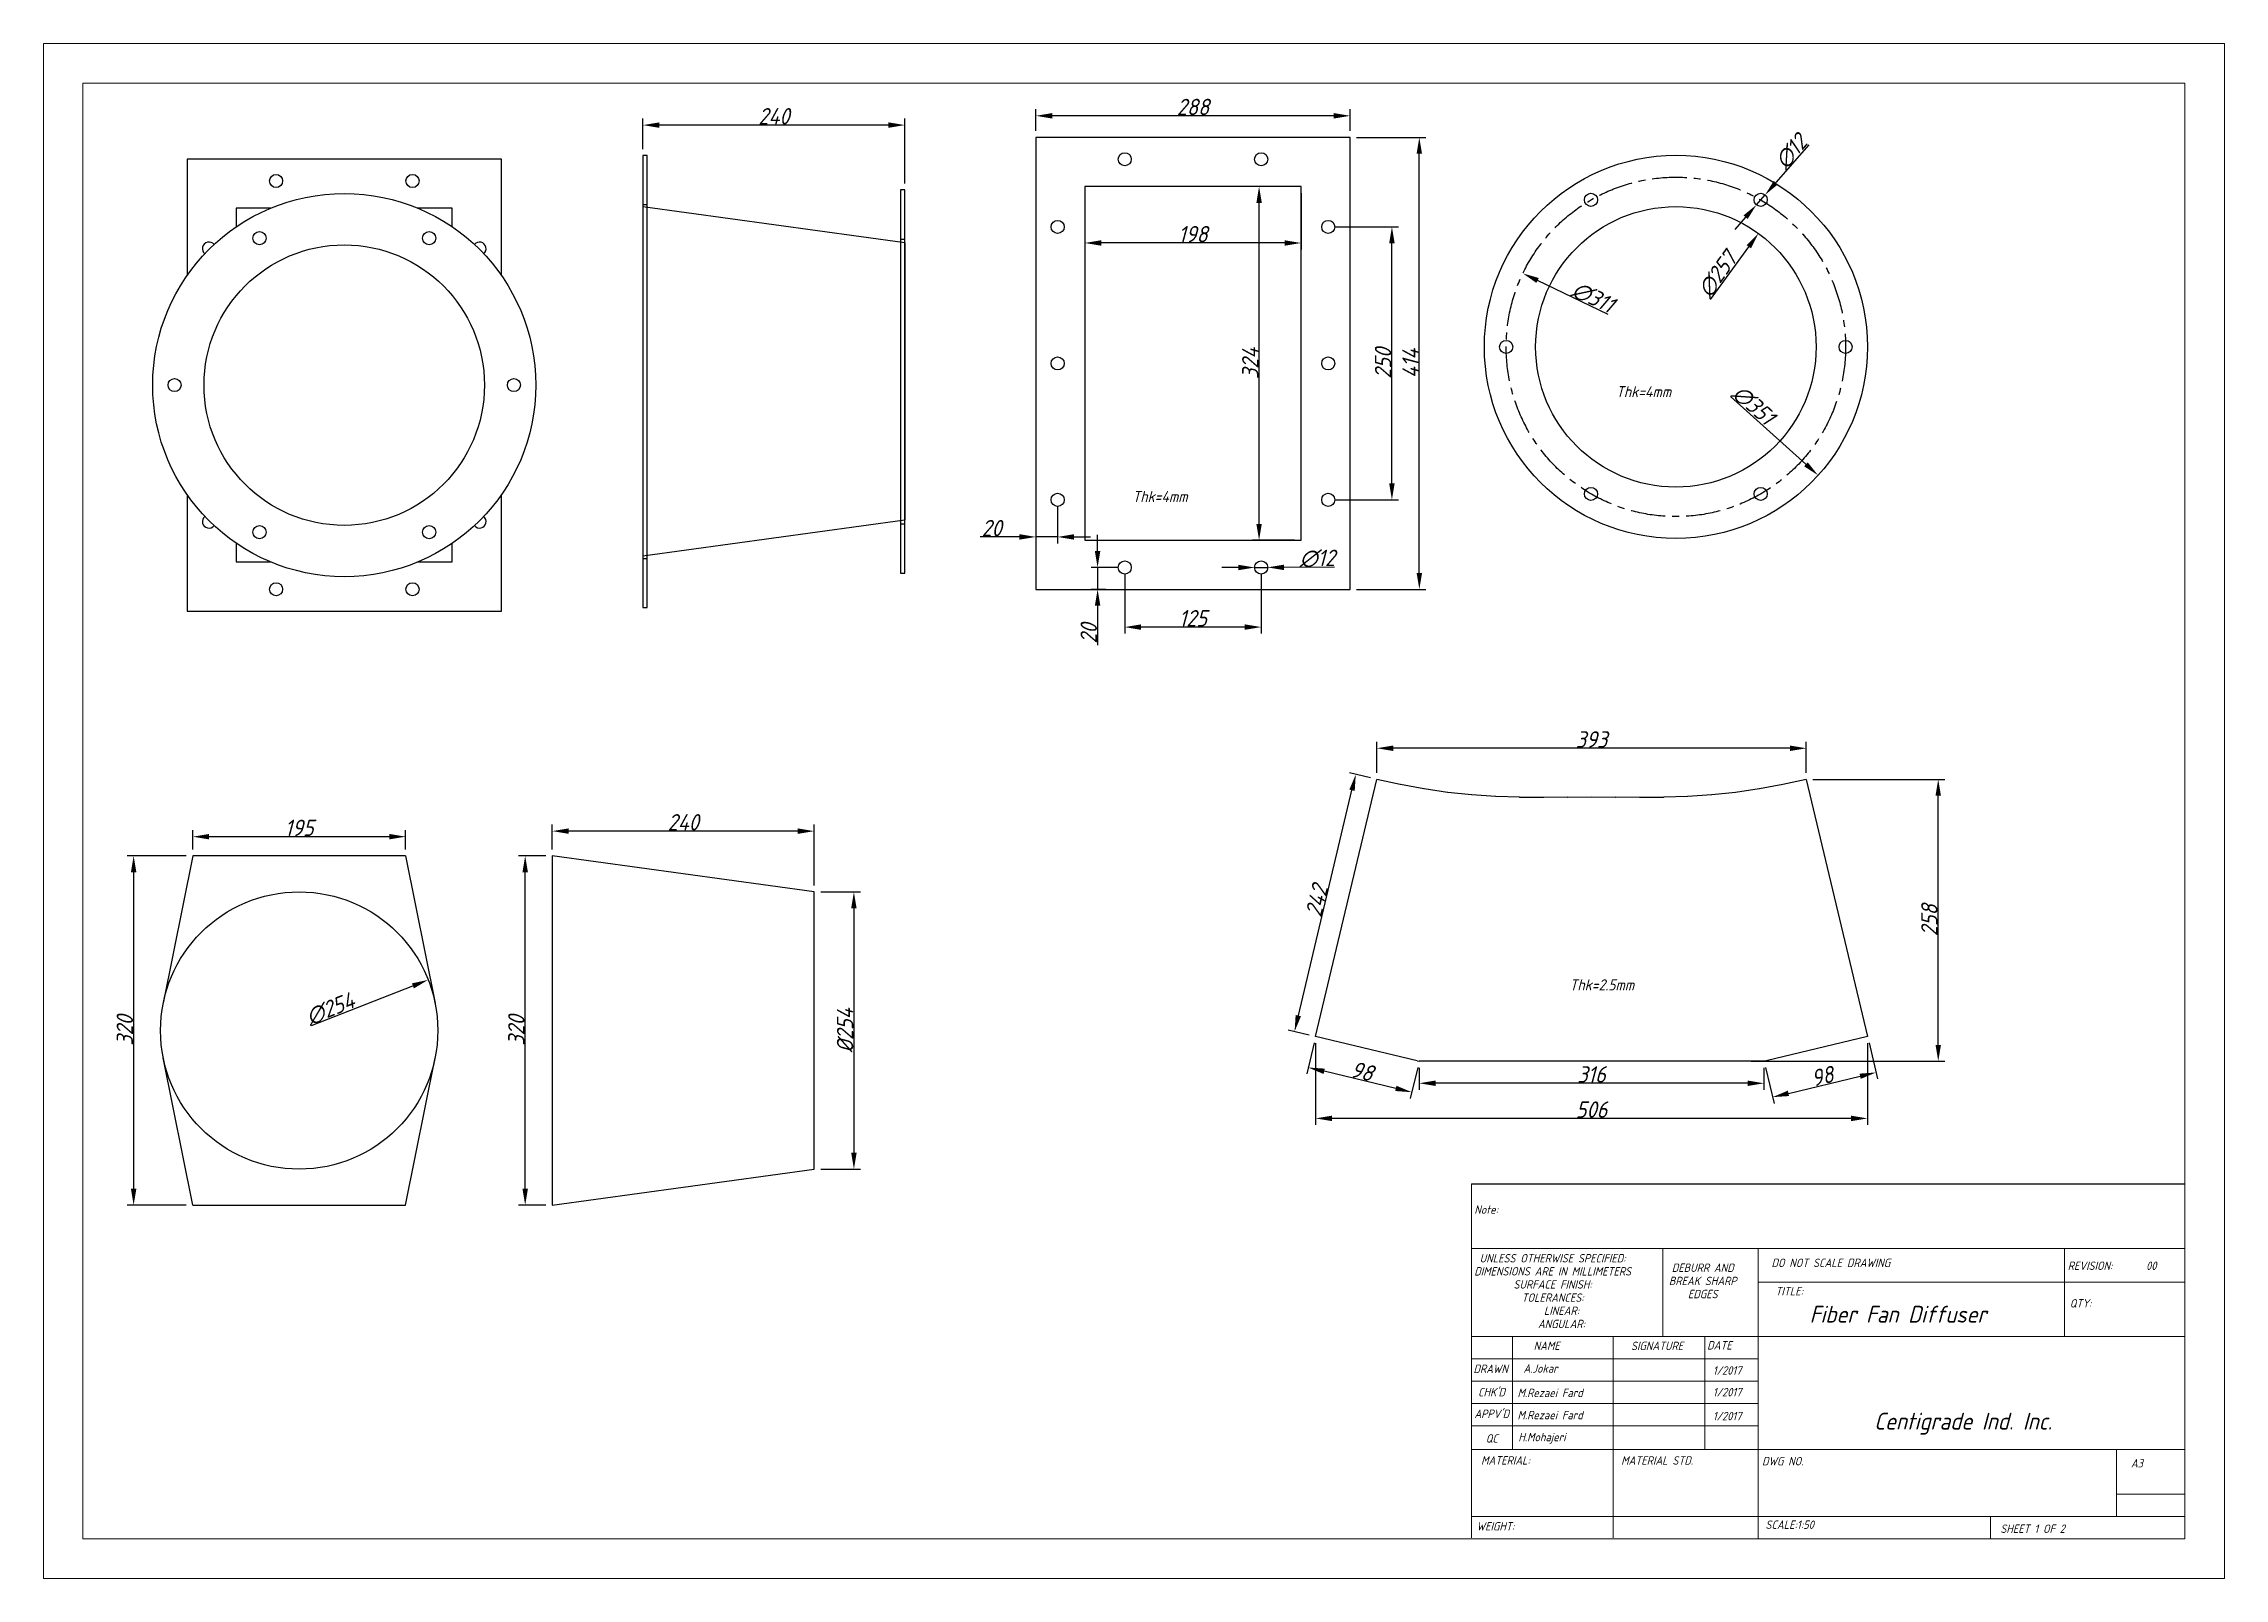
# Model space of a CAD drawing. Header units: millimetres. Extents: x 1810 to 5995, y 1206 to 4268.
# Drawn here: x 1810 to 3808, y 1206 to 2612 of the extents above; entities that cross this region are included whole.
import ezdxf

# ---------------------------------------------------------------- set-up
doc = ezdxf.new("R2010")
doc.units = ezdxf.units.MM
doc.linetypes.add('CENTER', pattern=[50.8, 31.75, -6.35, 6.35, -6.35])
doc.linetypes.add('SLD-Solid', pattern=[0])
doc.styles.add('GENISO', font='geniso.shx', dxfattribs={"oblique": 15})
doc.dimstyles.new('Scale', dxfattribs={"dimscale": 6, "dimtxt": 2.5, "dimasz": 2.5, "dimexe": 1, "dimexo": 1, "dimgap": 0.1, "dimtad": 1, "dimdec": 0, "dimzin": 0, "dimtxsty": 'GENISO', "dimcen": 2.5, "dimclrd": 1, "dimclre": 1, "dimclrt": 7, "dimadec": 0, "dimazin": 0, "dimtfac": 1, "dimtdec": 0, "dimtmove": 0, "dimatfit": 3, "dimfxl": 1, "dimtzin": 0, "dimlwd": -1, "dimlwe": -1, "dimarcsym": 0})

msp = doc.modelspace()

# ---------------------------------------------------------------- texts
at = {"style": 'GENISO', "oblique": 15}
for s, p in [('Thk=4mm', (3250.5, 2288.3)), ('Thk=4mm', (2807.4, 2192.3)), ('Thk=2.5mm', (3207.9, 1744.9))]:
    msp.add_text(s, height=10.13, dxfattribs=at).set_placement(p)
at = {"color": 7, "attachment_point": 5, "style": 'GENISO'}
for s, insert, char_height in [('Note:', (3131.6, 1544.1), 7.7), ('UNLESS OTHERWISE SPECIFIED:', (3192.5, 1499.5), 7.704), ('DO NOT SCALE DRAWING', (3447.4, 1495.3), 7.704), ('DIMENSIONS ARE IN MILLIMETERS', (3192.5, 1487.5), 7.704), ('SURFACE FINISH:', (3192.5, 1475.5), 7.704), ('BREAK SHARP', (3330, 1478.7), 7.704), ('DEBURR AND', (3330, 1490.8), 7.7), ('REVISION:       00', (3705.1, 1492.6), 7.704), ('TOLERANCES:', (3192.5, 1463.4), 7.704), ('EDGES', (3330, 1466.7), 7.7), ('TITLE:', (3409.3, 1469.3), 7.7), ('QTY:', (3676.3, 1458.2), 7.7), ('ANGULAR:', (3200.6, 1439.3), 7.7), ('LINEAR:', (3200.6, 1451.4), 7.7), ('Fiber Fan Diffuser', (3509, 1448.2), 15.408), ('NAME', (3187, 1419.3), 7.7), ('SIGNATURE', (3288.2, 1419.2), 7.7), ('DATE', (3345.3, 1419.7), 7.7), ('DRAWN', (3135.7, 1398.2), 7.7), ('A.Jokar', (3181.4, 1398.5), 7.7), ('1/2017', (3352.4, 1396.7), 7.7), ("CHK'D", (3136.5, 1376.8), 7.7), ('M.Rezaei Fard', (3190.2, 1376.2), 7.704), ('1/2017', (3352.4, 1376.8), 7.7), ("APPV'D", (3136.7, 1357), 7.7), ('M.Rezaei Fard', (3190.2, 1355.8), 7.704), ('H.Mohajeri', (3182.7, 1334.5), 7.7), ('1/2017', (3352.4, 1354.9), 7.7), ('Centigrade Ind. Inc.', (3568.6, 1347.9), 15.408), ('QC', (3136.7, 1334.4), 7.7), ('MATERIAL:', (3149.3, 1314.3), 7.7), ('MATERIAL STD.', (3288.2, 1314.2), 7.704), ('DWG NO.', (3403.3, 1313.6), 7.7), ('A3', (3727.9, 1311.7), 7.7), ('SCALE:1:50', (3409.7, 1255.4), 7.7), ('WEIGHT:', (3140.1, 1253.9), 7.7), ('SHEET 1 OF 2', (3632.3, 1251.7), 7.704)]:
    msp.add_mtext(s, dxfattribs=dict(at, insert=insert, char_height=char_height))

# ---------------------------------------------------------------- blocks, each defined once
blk = doc.blocks.new('*D10')
at = {"color": 1, "transparency": 16777216}
blk.add_line((2055.1, 1712.6), (2148.1, 1749), dxfattribs=at)
blk.add_solid([(2147.2, 1751.3), (2149, 1746.7), (2162.1, 1754.5)], dxfattribs=at)
at = {"layer": 'Defpoints', "color": 0, "transparency": 16777216}
for p in [(2162.1, 1754.5), (1925.6, 1661.8)]:
    blk.add_point(p, dxfattribs=at)
at = {"color": 7, "transparency": 16777216, "insert": (2072.4, 1728), "char_height": 15, "attachment_point": 5, "rotation": 21.3892, "style": 'GENISO'}
blk.add_mtext('∅254', dxfattribs=at)
blk = doc.blocks.new('*D11')
at = {"color": 1, "transparency": 16777216}
for p, q in [((1946.4, 1874.1), (1946.4, 1891.7)), ((2126.4, 1885.7), (1961.4, 1885.7)), ((2141.4, 1874.1), (2141.4, 1891.7))]:
    blk.add_line(p, q, dxfattribs=at)
for points in [[(1961.4, 1888.2), (1961.4, 1883.2), (1946.4, 1885.7)], [(2126.4, 1888.2), (2126.4, 1883.2), (2141.4, 1885.7)]]:
    blk.add_solid(points, dxfattribs=at)
at = {"layer": 'Defpoints', "color": 0, "transparency": 16777216}
for p in [(1946.4, 1885.7), (1946.4, 1868.1), (2141.4, 1868.1)]:
    blk.add_point(p, dxfattribs=at)
at = {"color": 7, "transparency": 16777216, "insert": (2043.9, 1893.8), "char_height": 15, "attachment_point": 5, "style": 'GENISO'}
blk.add_mtext('195', dxfattribs=at)
blk = doc.blocks.new('*D12')
at = {"color": 1, "transparency": 16777216}
for p, q in [((1940.4, 1868.1), (1886.2, 1868.1)), ((1892.2, 1853.1), (1892.2, 1563.1)), ((1940.4, 1548.1), (1886.2, 1548.1))]:
    blk.add_line(p, q, dxfattribs=at)
for points in [[(1889.7, 1853.1), (1894.7, 1853.1), (1892.2, 1868.1)], [(1889.7, 1563.1), (1894.7, 1563.1), (1892.2, 1548.1)]]:
    blk.add_solid(points, dxfattribs=at)
at = {"layer": 'Defpoints', "color": 0, "transparency": 16777216}
for p in [(1946.4, 1868.1), (1892.2, 1548.1), (1946.4, 1548.1)]:
    blk.add_point(p, dxfattribs=at)
at = {"color": 7, "transparency": 16777216, "insert": (1884.1, 1708.1), "char_height": 15, "attachment_point": 5, "rotation": 90, "style": 'GENISO'}
blk.add_mtext('320', dxfattribs=at)
blk = doc.blocks.new('*D13')
at = {"color": 1, "transparency": 16777216}
for p, q in [((2275.8, 1874.1), (2275.8, 1896.8)), ((2500.8, 1890.8), (2290.8, 1890.8)), ((2515.8, 1841.1), (2515.8, 1896.8))]:
    blk.add_line(p, q, dxfattribs=at)
for points in [[(2290.8, 1893.3), (2290.8, 1888.3), (2275.8, 1890.8)], [(2500.8, 1893.3), (2500.8, 1888.3), (2515.8, 1890.8)]]:
    blk.add_solid(points, dxfattribs=at)
at = {"layer": 'Defpoints', "color": 0, "transparency": 16777216}
for p in [(2275.8, 1890.8), (2275.8, 1868.1), (2515.8, 1835.1)]:
    blk.add_point(p, dxfattribs=at)
at = {"color": 7, "transparency": 16777216, "insert": (2395.8, 1898.9), "char_height": 15, "attachment_point": 5, "style": 'GENISO'}
blk.add_mtext('240', dxfattribs=at)
blk = doc.blocks.new('*D14')
at = {"color": 1, "transparency": 16777216}
for p, q in [((2521.8, 1835.1), (2558.2, 1835.1)), ((2552.2, 1820.1), (2552.2, 1596.1)), ((2521.8, 1581.1), (2558.2, 1581.1))]:
    blk.add_line(p, q, dxfattribs=at)
for points in [[(2549.7, 1820.1), (2554.7, 1820.1), (2552.2, 1835.1)], [(2549.7, 1596.1), (2554.7, 1596.1), (2552.2, 1581.1)]]:
    blk.add_solid(points, dxfattribs=at)
at = {"layer": 'Defpoints', "color": 0, "transparency": 16777216}
for p in [(2515.8, 1835.1), (2515.8, 1581.1), (2552.2, 1581.1)]:
    blk.add_point(p, dxfattribs=at)
at = {"color": 7, "transparency": 16777216, "insert": (2544.1, 1708.1), "char_height": 15, "attachment_point": 5, "rotation": 90, "style": 'GENISO'}
blk.add_mtext('%%C254', dxfattribs=at)
blk = doc.blocks.new('*D15')
at = {"color": 1, "transparency": 16777216}
for p, q in [((2269.8, 1868.1), (2245, 1868.1)), ((2251, 1563.1), (2251, 1853.1)), ((2269.8, 1548.1), (2245, 1548.1))]:
    blk.add_line(p, q, dxfattribs=at)
for points in [[(2248.5, 1853.1), (2253.5, 1853.1), (2251, 1868.1)], [(2248.5, 1563.1), (2253.5, 1563.1), (2251, 1548.1)]]:
    blk.add_solid(points, dxfattribs=at)
at = {"layer": 'Defpoints', "color": 0, "transparency": 16777216}
for p in [(2251, 1868.1), (2275.8, 1868.1), (2275.8, 1548.1)]:
    blk.add_point(p, dxfattribs=at)
at = {"color": 7, "transparency": 16777216, "insert": (2242.9, 1708.1), "char_height": 15, "attachment_point": 5, "rotation": 90, "style": 'GENISO'}
blk.add_mtext('320', dxfattribs=at)
blk = doc.blocks.new('*D16')
at = {"color": 1, "transparency": 16777216}
for p, q in [((2718.9, 2532.3), (2718.9, 2552.1)), ((2991.9, 2546.1), (2733.9, 2546.1)), ((3006.9, 2532.3), (3006.9, 2552.1))]:
    blk.add_line(p, q, dxfattribs=at)
for points in [[(2733.9, 2548.6), (2733.9, 2543.6), (2718.9, 2546.1)], [(2991.9, 2548.6), (2991.9, 2543.6), (3006.9, 2546.1)]]:
    blk.add_solid(points, dxfattribs=at)
at = {"layer": 'Defpoints', "color": 0, "transparency": 16777216}
for p in [(2718.9, 2546.1), (2718.9, 2526.3), (3006.9, 2526.3)]:
    blk.add_point(p, dxfattribs=at)
at = {"color": 7, "transparency": 16777216, "insert": (2862.9, 2554.2), "char_height": 15, "attachment_point": 5, "style": 'GENISO'}
blk.add_mtext('288', dxfattribs=at)
blk = doc.blocks.new('*D17')
at = {"color": 1, "transparency": 16777216}
for p, q in [((2763.9, 2475.3), (2763.9, 2423.6)), ((2961.9, 2475.3), (2961.9, 2423.6)), ((2946.9, 2429.6), (2778.9, 2429.6))]:
    blk.add_line(p, q, dxfattribs=at)
for points in [[(2778.9, 2432.1), (2778.9, 2427.1), (2763.9, 2429.6)], [(2946.9, 2432.1), (2946.9, 2427.1), (2961.9, 2429.6)]]:
    blk.add_solid(points, dxfattribs=at)
at = {"layer": 'Defpoints', "color": 0, "transparency": 16777216}
for p in [(2763.9, 2481.3), (2961.9, 2481.3), (2763.9, 2429.6)]:
    blk.add_point(p, dxfattribs=at)
at = {"color": 7, "transparency": 16777216, "insert": (2862.9, 2437.7), "char_height": 15, "attachment_point": 5, "style": 'GENISO'}
blk.add_mtext('198', dxfattribs=at)
blk = doc.blocks.new('*D18')
at = {"color": 1, "transparency": 16777216}
for p, q in [((2955.9, 2481.3), (2917.5, 2481.3)), ((2923.5, 2172.3), (2923.5, 2466.3)), ((2955.9, 2157.3), (2917.5, 2157.3))]:
    blk.add_line(p, q, dxfattribs=at)
for points in [[(2921, 2466.3), (2926, 2466.3), (2923.5, 2481.3)], [(2921, 2172.3), (2926, 2172.3), (2923.5, 2157.3)]]:
    blk.add_solid(points, dxfattribs=at)
at = {"layer": 'Defpoints', "color": 0, "transparency": 16777216}
for p in [(2923.5, 2481.3), (2961.9, 2481.3), (2961.9, 2157.3)]:
    blk.add_point(p, dxfattribs=at)
at = {"color": 7, "transparency": 16777216, "insert": (2915.4, 2319.3), "char_height": 15, "attachment_point": 5, "rotation": 90, "style": 'GENISO'}
blk.add_mtext('324', dxfattribs=at)
blk = doc.blocks.new('*D19')
at = {"color": 1, "transparency": 16777216}
for p, q in [((2992.9, 2444.3), (3051.2, 2444.3)), ((3045.2, 2209.3), (3045.2, 2429.3)), ((2992.9, 2194.3), (3051.2, 2194.3))]:
    blk.add_line(p, q, dxfattribs=at)
for points in [[(3042.7, 2429.3), (3047.7, 2429.3), (3045.2, 2444.3)], [(3042.7, 2209.3), (3047.7, 2209.3), (3045.2, 2194.3)]]:
    blk.add_solid(points, dxfattribs=at)
at = {"layer": 'Defpoints', "color": 0, "transparency": 16777216}
for p in [(2986.9, 2444.3), (3045.2, 2444.3), (2986.9, 2194.3)]:
    blk.add_point(p, dxfattribs=at)
at = {"color": 7, "transparency": 16777216, "insert": (3037.1, 2319.3), "char_height": 15, "attachment_point": 5, "rotation": 90, "style": 'GENISO'}
blk.add_mtext('250', dxfattribs=at)
blk = doc.blocks.new('*D20')
at = {"color": 1, "transparency": 16777216}
for p, q in [((2800.4, 2126.3), (2800.4, 2071.7)), ((2925.4, 2126.3), (2925.4, 2071.7)), ((2910.4, 2077.7), (2815.4, 2077.7))]:
    blk.add_line(p, q, dxfattribs=at)
for points in [[(2815.4, 2080.2), (2815.4, 2075.2), (2800.4, 2077.7)], [(2910.4, 2080.2), (2910.4, 2075.2), (2925.4, 2077.7)]]:
    blk.add_solid(points, dxfattribs=at)
at = {"layer": 'Defpoints', "color": 0, "transparency": 16777216}
for p in [(2800.4, 2132.3), (2925.4, 2132.3), (2800.4, 2077.7)]:
    blk.add_point(p, dxfattribs=at)
at = {"color": 7, "transparency": 16777216, "insert": (2862.9, 2085.8), "char_height": 15, "attachment_point": 5, "style": 'GENISO'}
blk.add_mtext('125', dxfattribs=at)
blk = doc.blocks.new('*D21')
at = {"color": 1, "transparency": 16777216}
for p, q in [((2904.4, 2132.3), (2889.4, 2132.2)), ((2919.4, 2132.3), (2931.4, 2132.4)), ((2992.5, 2132.5), (2946.4, 2132.4))]:
    blk.add_line(p, q, dxfattribs=at)
for points in [[(2904.4, 2134.8), (2904.4, 2129.8), (2919.4, 2132.3)], [(2946.4, 2134.9), (2946.4, 2129.9), (2931.4, 2132.4)]]:
    blk.add_solid(points, dxfattribs=at)
at = {"layer": 'Defpoints', "color": 0, "transparency": 16777216}
for p in [(2919.4, 2132.3), (2931.4, 2132.4)]:
    blk.add_point(p, dxfattribs=at)
at = {"color": 7, "transparency": 16777216, "insert": (2976.9, 2140.6), "char_height": 15, "attachment_point": 5, "rotation": 0.1828, "style": 'GENISO'}
blk.add_mtext('∅12', dxfattribs=at)
blk = doc.blocks.new('*D22')
at = {"color": 1, "transparency": 16777216}
for p, q in [((2718.9, 2183.7), (2718.9, 2154.3)), ((2738.9, 2188.3), (2738.9, 2154.3)), ((2703.9, 2160.3), (2667.8, 2160.3)), ((2738.9, 2160.3), (2718.9, 2160.3)), ((2753.9, 2160.3), (2768.9, 2160.3))]:
    blk.add_line(p, q, dxfattribs=at)
for points in [[(2703.9, 2162.8), (2703.9, 2157.8), (2718.9, 2160.3)], [(2753.9, 2162.8), (2753.9, 2157.8), (2738.9, 2160.3)]]:
    blk.add_solid(points, dxfattribs=at)
at = {"layer": 'Defpoints', "color": 0, "transparency": 16777216}
for p in [(2718.9, 2189.7), (2738.9, 2194.3), (2718.9, 2160.3)]:
    blk.add_point(p, dxfattribs=at)
at = {"color": 7, "transparency": 16777216, "insert": (2678.4, 2168.4), "char_height": 15, "attachment_point": 5, "style": 'GENISO'}
blk.add_mtext('20', dxfattribs=at)
blk = doc.blocks.new('*D23')
at = {"color": 1, "transparency": 16777216}
for p, q in [((2775.5, 2147.3), (2775.5, 2162.3)), ((2794.4, 2132.3), (2769.5, 2132.3)), ((2775.5, 2132.3), (2775.5, 2112.3)), ((2783, 2112.3), (2769.5, 2112.3)), ((2775.5, 2097.3), (2775.5, 2061.2))]:
    blk.add_line(p, q, dxfattribs=at)
for points in [[(2773, 2147.3), (2778, 2147.3), (2775.5, 2132.3)], [(2773, 2097.3), (2778, 2097.3), (2775.5, 2112.3)]]:
    blk.add_solid(points, dxfattribs=at)
at = {"layer": 'Defpoints', "color": 0, "transparency": 16777216}
for p in [(2800.4, 2132.3), (2775.5, 2112.3), (2789, 2112.3)]:
    blk.add_point(p, dxfattribs=at)
at = {"color": 7, "transparency": 16777216, "insert": (2767.4, 2071.8), "char_height": 15, "attachment_point": 5, "rotation": 90, "style": 'GENISO'}
blk.add_mtext('20', dxfattribs=at)
blk = doc.blocks.new('*D24')
at = {"color": 1, "transparency": 16777216}
for p, q in [((3012.9, 2526.3), (3076.3, 2526.3)), ((3070.3, 2127.3), (3070.3, 2511.3)), ((3012.9, 2112.3), (3076.3, 2112.3))]:
    blk.add_line(p, q, dxfattribs=at)
for points in [[(3067.8, 2511.3), (3072.8, 2511.3), (3070.3, 2526.3)], [(3067.8, 2127.3), (3072.8, 2127.3), (3070.3, 2112.3)]]:
    blk.add_solid(points, dxfattribs=at)
at = {"layer": 'Defpoints', "color": 0, "transparency": 16777216}
for p in [(3006.9, 2526.3), (3070.3, 2526.3), (3006.9, 2112.3)]:
    blk.add_point(p, dxfattribs=at)
at = {"color": 7, "transparency": 16777216, "insert": (3062.2, 2319.3), "char_height": 15, "attachment_point": 5, "rotation": 90, "style": 'GENISO'}
blk.add_mtext('414', dxfattribs=at)
blk = doc.blocks.new('*D25')
at = {"color": 1, "transparency": 16777216}
blk.add_line((3337, 2377.9), (3372.2, 2426.2), dxfattribs=at)
blk.add_solid([(3370.2, 2427.6), (3374.2, 2424.7), (3381, 2438.3)], dxfattribs=at)
at = {"layer": 'Defpoints', "color": 0, "transparency": 16777216}
for p in [(3381, 2438.3), (3229.7, 2230.5)]:
    blk.add_point(p, dxfattribs=at)
at = {"color": 7, "transparency": 16777216, "insert": (3343.6, 2400.7), "char_height": 15, "attachment_point": 5, "rotation": 53.9408, "style": 'GENISO'}
blk.add_mtext('∅257', dxfattribs=at)
blk = doc.blocks.new('*D26')
at = {"color": 1, "transparency": 16777216}
blk.add_line((3243.5, 2364.1), (3178.7, 2395.2), dxfattribs=at)
blk.add_solid([(3179.8, 2397.5), (3177.6, 2393), (3165.2, 2401.7)], dxfattribs=at)
at = {"layer": 'Defpoints', "color": 0, "transparency": 16777216}
for p in [(3165.2, 2401.7), (3445.6, 2267.1)]:
    blk.add_point(p, dxfattribs=at)
at = {"color": 7, "transparency": 16777216, "insert": (3229.5, 2379.8), "char_height": 15, "attachment_point": 5, "rotation": 334.3537, "style": 'GENISO'}
blk.add_mtext('∅311', dxfattribs=at)
blk = doc.blocks.new('*D27')
at = {"color": 1, "transparency": 16777216}
for p, q in [((3427.3, 2519.5), (3397, 2484.9)), ((3379.2, 2464.5), (3387.1, 2473.6)), ((3369.3, 2453.3), (3359.4, 2442))]:
    blk.add_line(p, q, dxfattribs=at)
for points in [[(3395.1, 2486.5), (3398.8, 2483.2), (3387.1, 2473.6)], [(3367.4, 2454.9), (3371.2, 2451.6), (3379.2, 2464.5)]]:
    blk.add_solid(points, dxfattribs=at)
at = {"layer": 'Defpoints', "color": 0, "transparency": 16777216}
for p in [(3379.2, 2464.5), (3387.1, 2473.6)]:
    blk.add_point(p, dxfattribs=at)
at = {"color": 7, "transparency": 16777216, "insert": (3411, 2513.2), "char_height": 15, "attachment_point": 5, "rotation": 48.7747, "style": 'GENISO'}
blk.add_mtext('∅12', dxfattribs=at)
blk = doc.blocks.new('*D29')
at = {"color": 1, "transparency": 16777216}
blk.add_line((3355.6, 2289.1), (3424.5, 2226.9), dxfattribs=at)
blk.add_solid([(3426.2, 2228.7), (3422.9, 2225), (3435.7, 2216.8)], dxfattribs=at)
at = {"layer": 'Defpoints', "color": 0, "transparency": 16777216}
for p in [(3175.1, 2452), (3435.7, 2216.8)]:
    blk.add_point(p, dxfattribs=at)
at = {"color": 7, "transparency": 16777216, "insert": (3376.5, 2281.1), "char_height": 15, "attachment_point": 5, "rotation": 317.9335, "style": 'GENISO'}
blk.add_mtext('∅351', dxfattribs=at)
blk = doc.blocks.new('*D33')
at = {"color": 1, "transparency": 16777216}
for p, q in [((3031.4, 1944.2), (3031.4, 1972.7)), ((3409.9, 1966.7), (3046.4, 1966.7)), ((3424.9, 1944.2), (3424.9, 1972.7))]:
    blk.add_line(p, q, dxfattribs=at)
for points in [[(3046.4, 1969.2), (3046.4, 1964.2), (3031.4, 1966.7)], [(3409.9, 1969.2), (3409.9, 1964.2), (3424.9, 1966.7)]]:
    blk.add_solid(points, dxfattribs=at)
at = {"layer": 'Defpoints', "color": 0, "transparency": 16777216}
for p in [(3031.4, 1966.7), (3031.4, 1938.2), (3424.9, 1938.2)]:
    blk.add_point(p, dxfattribs=at)
at = {"color": 7, "transparency": 16777216, "insert": (3228.1, 1974.8), "char_height": 15, "attachment_point": 5, "style": 'GENISO'}
blk.add_mtext('393', dxfattribs=at)
blk = doc.blocks.new('*D34')
at = {"color": 1, "transparency": 16777216}
for p, q in [((2975.3, 1696.6), (2975.3, 1621.6)), ((3481, 1696.6), (3481, 1621.6)), ((3466, 1627.6), (2990.3, 1627.6))]:
    blk.add_line(p, q, dxfattribs=at)
for points in [[(2990.3, 1630.1), (2990.3, 1625.1), (2975.3, 1627.6)], [(3466, 1630.1), (3466, 1625.1), (3481, 1627.6)]]:
    blk.add_solid(points, dxfattribs=at)
at = {"layer": 'Defpoints', "color": 0, "transparency": 16777216}
for p in [(2975.3, 1702.6), (3481, 1702.6), (2975.3, 1627.6)]:
    blk.add_point(p, dxfattribs=at)
at = {"color": 7, "transparency": 16777216, "insert": (3228.1, 1635.7), "char_height": 15, "attachment_point": 5, "style": 'GENISO'}
blk.add_mtext('506', dxfattribs=at)
blk = doc.blocks.new('*D35')
at = {"color": 1, "transparency": 16777216}
for p, q in [((3025.6, 1939.6), (3006.3, 1944.2)), ((2959.5, 1721.8), (3008.6, 1928.2)), ((2969.5, 1704), (2950.2, 1708.5))]:
    blk.add_line(p, q, dxfattribs=at)
for points in [[(3006.2, 1928.8), (3011.1, 1927.6), (3012.1, 1942.8)], [(2957, 1722.3), (2961.9, 1721.2), (2956, 1707.2)]]:
    blk.add_solid(points, dxfattribs=at)
at = {"layer": 'Defpoints', "color": 0, "transparency": 16777216}
for p in [(3012.1, 1942.8), (3031.4, 1938.2), (2975.3, 1702.6)]:
    blk.add_point(p, dxfattribs=at)
at = {"color": 7, "transparency": 16777216, "insert": (2976.2, 1826.9), "char_height": 15, "attachment_point": 5, "rotation": 76.6054, "style": 'GENISO'}
blk.add_mtext('242', dxfattribs=at)
blk = doc.blocks.new('*D36')
at = {"color": 1, "transparency": 16777216}
for p, q in [((3430.9, 1938.2), (3551.8, 1938.2)), ((3545.8, 1695), (3545.8, 1923.2)), ((3374.4, 1680), (3551.8, 1680))]:
    blk.add_line(p, q, dxfattribs=at)
for points in [[(3543.3, 1923.2), (3548.3, 1923.2), (3545.8, 1938.2)], [(3543.3, 1695), (3548.3, 1695), (3545.8, 1680)]]:
    blk.add_solid(points, dxfattribs=at)
at = {"layer": 'Defpoints', "color": 0, "transparency": 16777216}
for p in [(3424.9, 1938.2), (3545.8, 1938.2), (3368.4, 1680)]:
    blk.add_point(p, dxfattribs=at)
at = {"color": 7, "transparency": 16777216, "insert": (3537.7, 1809.1), "char_height": 15, "attachment_point": 5, "rotation": 90, "style": 'GENISO'}
blk.add_mtext('258', dxfattribs=at)
blk = doc.blocks.new('*D37')
at = {"color": 1, "transparency": 16777216}
for p, q in [((3070.2, 1674), (3070.2, 1653.8)), ((3371.1, 1659.8), (3085.2, 1659.8)), ((3386.1, 1674), (3386.1, 1653.8))]:
    blk.add_line(p, q, dxfattribs=at)
for points in [[(3085.2, 1662.3), (3085.2, 1657.3), (3070.2, 1659.8)], [(3371.1, 1662.3), (3371.1, 1657.3), (3386.1, 1659.8)]]:
    blk.add_solid(points, dxfattribs=at)
at = {"layer": 'Defpoints', "color": 0, "transparency": 16777216}
for p in [(3070.2, 1680), (3386.1, 1680), (3070.2, 1659.8)]:
    blk.add_point(p, dxfattribs=at)
at = {"color": 7, "transparency": 16777216, "insert": (3228.1, 1667.9), "char_height": 15, "attachment_point": 5, "style": 'GENISO'}
blk.add_mtext('316', dxfattribs=at)
blk = doc.blocks.new('*D38')
at = {"color": 1, "transparency": 16777216}
for p, q in [((2973.9, 1696.7), (2967.2, 1668.4)), ((3048.8, 1655.1), (2983.1, 1670.8)), ((3068.8, 1674.1), (3062, 1645.8))]:
    blk.add_line(p, q, dxfattribs=at)
for points in [[(2983.7, 1673.2), (2982.6, 1668.3), (2968.5, 1674.2)], [(3049.4, 1657.5), (3048.2, 1652.7), (3063.4, 1651.6)]]:
    blk.add_solid(points, dxfattribs=at)
at = {"layer": 'Defpoints', "color": 0, "transparency": 16777216}
for p in [(2975.3, 1702.6), (3070.2, 1680), (2968.5, 1674.2)]:
    blk.add_point(p, dxfattribs=at)
at = {"color": 7, "transparency": 16777216, "insert": (3017.9, 1670.8), "char_height": 15, "attachment_point": 5, "rotation": 346.5953, "style": 'GENISO'}
blk.add_mtext('98', dxfattribs=at)
blk = doc.blocks.new('*D40')
at = {"color": 1, "transparency": 16777216}
for p, q in [((3482.4, 1696.7), (3490.2, 1663.8)), ((3387.5, 1674.1), (3395.4, 1641.2)), ((3408.6, 1650.5), (3474.2, 1666.2))]:
    blk.add_line(p, q, dxfattribs=at)
for points in [[(3473.7, 1668.6), (3474.8, 1663.8), (3488.8, 1669.7)], [(3408, 1653), (3409.1, 1648.1), (3394, 1647.1)]]:
    blk.add_solid(points, dxfattribs=at)
at = {"layer": 'Defpoints', "color": 0, "transparency": 16777216}
for p in [(3481, 1702.6), (3386.1, 1680), (3488.8, 1669.7)]:
    blk.add_point(p, dxfattribs=at)
at = {"color": 7, "transparency": 16777216, "insert": (3439.5, 1666.2), "char_height": 15, "attachment_point": 5, "rotation": 13.4047, "style": 'GENISO'}
blk.add_mtext('98', dxfattribs=at)
blk = doc.blocks.new('*D64')
at = {"color": 1, "transparency": 16777216}
for p, q in [((2358.9, 2515.7), (2358.9, 2543.6)), ((2598.9, 2484.2), (2598.9, 2543.6)), ((2583.9, 2537.6), (2373.9, 2537.6))]:
    blk.add_line(p, q, dxfattribs=at)
for points in [[(2373.9, 2540.1), (2373.9, 2535.1), (2358.9, 2537.6)], [(2583.9, 2540.1), (2583.9, 2535.1), (2598.9, 2537.6)]]:
    blk.add_solid(points, dxfattribs=at)
at = {"layer": 'Defpoints', "color": 0, "transparency": 16777216}
for p in [(2358.9, 2537.6), (2358.9, 2509.7), (2598.9, 2478.2)]:
    blk.add_point(p, dxfattribs=at)
at = {"color": 7, "transparency": 16777216, "insert": (2478.9, 2545.7), "char_height": 15, "attachment_point": 5, "style": 'GENISO'}
blk.add_mtext('240', dxfattribs=at)

# ---------------------------------------------------------------- dimensions: what is measured, and where the dimension line sits
for base, p1, p2, picture, middle in [((2718.9, 2546.1), (3006.9, 2526.3), (2718.9, 2526.3), '*D16', (2862.9, 2554.2)), ((2358.9, 2537.6), (2598.9, 2478.2), (2358.9, 2509.7), '*D64', (2478.9, 2545.7)), ((2763.9, 2429.6), (2961.9, 2481.3), (2763.9, 2481.3), '*D17', (2862.9, 2437.7)), ((2718.9, 2160.3), (2738.9, 2194.3), (2718.9, 2189.7), '*D22', (2678.4, 2168.4)), ((2800.4, 2077.7), (2925.4, 2132.3), (2800.4, 2132.3), '*D20', (2862.9, 2085.8)), ((3031.412, 1966.7264), (3424.8717, 1938.2074), (3031.412, 1938.2074), '*D33', (3228.1418, 1974.8264)), ((1946.4, 1885.7), (2141.4, 1868.1), (1946.4, 1868.1), '*D11', (2043.9, 1893.8)), ((2275.8, 1890.8), (2515.8, 1835.1), (2275.8, 1868.1), '*D13', (2395.8, 1898.9)), ((2975.3, 1627.6), (3481, 1702.6), (2975.3, 1702.6), '*D34', (3228.1, 1635.7)), ((3070.2, 1659.8), (3386.1, 1680), (3070.2, 1680), '*D37', (3228.1, 1667.9))]:
    dim = msp.add_linear_dim(base=base, p1=p1, p2=p2, dimstyle='Scale')
    dim.commit()
    dim.dimension.update_dxf_attribs({"geometry": picture, "text_midpoint": middle})
for base, p1, p2, picture, middle in [((3070.3, 2526.3), (3006.9, 2112.3), (3006.9, 2526.3), '*D24', (3062.2, 2319.3)), ((2923.5, 2481.3), (2961.9, 2157.3), (2961.9, 2481.3), '*D18', (2915.4, 2319.3)), ((3045.2, 2444.3), (2986.9, 2194.3), (2986.9, 2444.3), '*D19', (3037.1, 2319.3)), ((2775.5, 2112.3), (2800.4, 2132.3), (2789, 2112.3), '*D23', (2767.4, 2071.8)), ((3545.8, 1938.2), (3368.4, 1680), (3424.9, 1938.2), '*D36', (3537.7, 1809.1)), ((1892.2, 1548.1), (1946.4, 1868.1), (1946.4, 1548.1), '*D12', (1884.1, 1708.1)), ((2251, 1868.1), (2275.8, 1548.1), (2275.8, 1868.1), '*D15', (2242.9, 1708.1))]:
    dim = msp.add_linear_dim(base=base, p1=p1, p2=p2, angle=90, dimstyle='Scale')
    dim.commit()
    dim.dimension.update_dxf_attribs({"geometry": picture, "text_midpoint": middle})
for p1, p2, picture, middle in [((3379.2, 2464.5), (3387.1, 2473.6), '*D27', (3411, 2513.2)), ((2919.4, 2132.3), (2931.4, 2132.4), '*D21', (2976.9, 2140.6))]:
    dim = msp.add_diameter_dim_2p(p1=p1, p2=p2, dimstyle='Scale')
    dim.commit()
    dim.dimension.update_dxf_attribs({"geometry": picture, "text_midpoint": middle})
for p1, p2, picture, middle in [((3175.1, 2452), (3435.7, 2216.8), '*D29', (3371.1, 2275.1)), ((3229.7, 2230.5), (3381, 2438.3), '*D25', (3350.2, 2396)), ((3445.6, 2267.1), (3165.2, 2401.7), '*D26', (3226, 2372.5)), ((1925.6, 1661.8), (2162.1, 1754.5), '*D10', (2075.4, 1720.5))]:
    dim = msp.add_diameter_dim_2p(p1=p1, p2=p2, dimstyle='Scale')
    dim.commit()
    dim.dimension.update_dxf_attribs({"geometry": picture, "text_midpoint": middle, "dimtype": 163})
for p1, p2, distance, picture, middle in [((2975.3, 1702.6), (3031.4, 1938.2), 19.8, '*D35', (2976.2, 1826.9)), ((3070.2, 1680), (2975.3, 1702.6), 29.1, '*D38', (3017.9, 1670.8)), ((3386.1, 1680), (3481, 1702.6), -33.8, '*D40', (3439.5, 1666.2))]:
    dim = msp.add_aligned_dim(p1=p1, p2=p2, distance=distance, dimstyle='Scale')
    dim.commit()
    dim.dimension.update_dxf_attribs({"geometry": picture, "text_midpoint": middle})
dim = msp.add_linear_dim(base=(2552.2, 1581.1), p1=(2515.8, 1835.1), p2=(2515.8, 1581.1), angle=90, text='%%C<>', dimstyle='Scale')
dim.commit()
dim.dimension.update_dxf_attribs({"geometry": '*D14', "text_midpoint": (2544.1, 1708.1)})

# ---------------------------------------------------------------- linework, layer by layer
for p, q in [((2358.9, 2509.7), (2358.9, 2095.7)), ((2362.9, 2509.7), (2358.9, 2509.7)), ((2362.9, 2095.7), (2362.9, 2509.7)), ((2362.9, 2464.7), (2358.9, 2464.7)), ((2358.9, 2462.7), (2358.9, 2142.7)), ((2598.9, 2429.7), (2358.9, 2462.7)), ((2594.9, 2433.1), (2598.9, 2433.1)), ((2598.9, 2429.7), (2598.9, 2175.7)), ((2598.9, 2175.7), (2358.9, 2142.7)), ((2594.9, 2172.3), (2598.9, 2172.3)), ((2358.9, 2140.7), (2362.9, 2140.7)), ((2358.9, 2095.7), (2362.9, 2095.7)), ((1946.4, 1868.1), (1919.3, 1733.1)), ((2141.4, 1868.1), (2168.4, 1733.1)), ((1946.4, 1548.1), (1919.3, 1683.2)), ((2141.4, 1548.1), (2168.4, 1683.2)), ((3118, 1567.8), (3771.9, 1567.8))]:
    msp.add_line(p, q)
at = {"color": 7, "linetype": 'Continuous', "lineweight": 25}
for p, q in [((2975.3, 1702.6), (3031.4, 1938.2)), ((3031.5, 1938.2), (3031.4, 1938.2)), ((3052.8, 1933.5), (3031.5, 1938.2)), ((3053, 1933.5), (3052.8, 1933.5)), ((3074.4, 1929.5), (3053, 1933.5)), ((3074.7, 1929.4), (3074.4, 1929.5)), ((3096.2, 1926.3), (3074.7, 1929.4)), ((3096.4, 1926.2), (3096.2, 1926.3)), ((3118.1, 1923.9), (3096.4, 1926.2)), ((3118.3, 1923.9), (3118.1, 1923.9)), ((3140, 1922.5), (3118.3, 1923.9)), ((3140.3, 1922.4), (3140, 1922.5)), ((3162, 1921.8), (3140.3, 1922.4)), ((3162.3, 1921.7), (3162, 1921.8)), ((3184, 1921.7), (3162.3, 1921.7)), ((3184.3, 1921.5), (3184, 1921.7)), ((3206, 1921.8), (3184.3, 1921.5)), ((3206.3, 1921.7), (3206, 1921.8)), ((3228.1, 1921.8), (3206.3, 1921.7)), ((3250, 1921.7), (3228.1, 1921.8)), ((3250.3, 1921.8), (3250, 1921.7)), ((3272, 1921.5), (3250.3, 1921.8)), ((3272.3, 1921.7), (3272, 1921.5)), ((3294, 1921.7), (3272.3, 1921.7)), ((3294.3, 1921.8), (3294, 1921.7)), ((3316, 1922.4), (3294.3, 1921.8)), ((3316.3, 1922.5), (3316, 1922.4)), ((3338, 1923.9), (3316.3, 1922.5)), ((3338.2, 1923.9), (3338, 1923.9)), ((3359.9, 1926.2), (3338.2, 1923.9)), ((3360.1, 1926.3), (3359.9, 1926.2)), ((3381.6, 1929.4), (3360.1, 1926.3)), ((3381.9, 1929.5), (3381.6, 1929.4)), ((3403.3, 1933.5), (3381.9, 1929.5)), ((3403.5, 1933.5), (3403.3, 1933.5)), ((3424.7, 1938.2), (3403.5, 1933.5)), ((3424.9, 1938.2), (3424.7, 1938.2)), ((3424.9, 1938.2), (3481, 1702.6)), ((3068.2, 1680.4), (2975.3, 1702.6)), ((3481, 1702.6), (3388.1, 1680.4)), ((3068.2, 1680.4), (3070.2, 1680)), ((3386.1, 1680), (3070.2, 1680)), ((3388.1, 1680.4), (3386.1, 1680))]:
    msp.add_line(p, q, dxfattribs=at)
at = {"color": 7, "linetype": 'SLD-Solid', "lineweight": 0}
for p, q in [((3118, 1567.8), (3118, 1508.4)), ((3118, 1508.4), (3771.9, 1508.4)), ((3118, 1508.4), (3118, 1243.5)), ((3293.3, 1508.4), (3293.3, 1427.7)), ((3380.9, 1508.4), (3380.9, 1242.3)), ((3661.6, 1427.7), (3661.6, 1508.4)), ((3771.9, 1477.7), (3380.9, 1477.7)), ((3771.9, 1427.7), (3118, 1427.7)), ((3155.6, 1427.7), (3155.6, 1324.2)), ((3248, 1427.7), (3248, 1243.5)), ((3331.8, 1427.7), (3331.8, 1324.2)), ((3380.9, 1243.5), (3380.9, 1427.7)), ((3380.9, 1407.2), (3118, 1407.2)), ((3380.9, 1386.8), (3118, 1386.8)), ((3380.9, 1366.3), (3118, 1366.3)), ((3380.9, 1345.9), (3118, 1345.9)), ((3168.1, 1324.2), (3118, 1324.2)), ((3168.1, 1324.2), (3771.9, 1324.2)), ((3709.3, 1262.8), (3709.3, 1324.2)), ((3771.9, 1283.3), (3709.3, 1283.3)), ((3118, 1262.8), (3771.9, 1262.8)), ((3593.7, 1242.3), (3593.7, 1262.8))]:
    msp.add_line(p, q, dxfattribs=at)
for points in [[(3808, 1206.2), (1809.7, 1206.2), (1809.7, 2612.2), (3808, 2612.2)], [(3771.9, 1242.3), (1845.8, 1242.3), (1845.8, 2576.1), (3771.9, 2576.1)]]:
    msp.add_lwpolyline(points, close=True, dxfattribs=at)
for points in [[(3006.9, 2112.3), (3006.9, 2526.3), (2718.9, 2526.3), (2718.9, 2112.3)], [(2598.9, 2478.2), (2594.9, 2478.2), (2594.9, 2127.2), (2598.9, 2127.2)], [(2961.9, 2157.3), (2961.9, 2481.3), (2763.9, 2481.3), (2763.9, 2157.3)], [(2515.8, 1581.1), (2515.8, 1835.1), (2275.8, 1868.1), (2275.8, 1548.1)]]:
    msp.add_lwpolyline(points, close=True)
for points in [[(2229.2, 2399.7), (2229.2, 2506.4), (1941.2, 2506.4), (1941.2, 2399.7)], [(2017.7, 2461.4), (1986.2, 2461.4), (1986.2, 2444.3)], [(2184.2, 2444.3), (2184.2, 2461.4), (2152.7, 2461.4)], [(1941.2, 2199.1), (1941.2, 2092.4), (2229.2, 2092.4), (2229.2, 2199.1)], [(1986.2, 2154.5), (1986.2, 2137.4), (2017.7, 2137.4)], [(2152.7, 2137.4), (2184.2, 2137.4), (2184.2, 2154.5)], [(2141.4, 1868.1), (1946.4, 1868.1)], [(1946.4, 1548.1), (2141.4, 1548.1)]]:
    msp.add_lwpolyline(points)
for centre, radius in [((2800.4, 2506.3), 6), ((2925.4, 2506.3), 6), ((3305.4, 2334.4), 175.5), ((2022.7, 2486.4), 6), ((2147.7, 2486.4), 6), ((2085.2, 2299.4), 175.5), ((3305.4, 2334.4), 128.5), ((3227.6, 2469.1), 6), ((3383.1, 2469.1), 6), ((2007.5, 2434), 6), ((2163, 2434), 6), ((2738.9, 2444.3), 6), ((2986.9, 2444.3), 6), ((2085.2, 2299.4), 128.5), ((3149.9, 2334.4), 6), ((3460.9, 2334.4), 6), ((2738.9, 2319.3), 6), ((2986.9, 2319.3), 6), ((1929.7, 2299.4), 6), ((2240.7, 2299.4), 6), ((2738.9, 2194.3), 6), ((2986.9, 2194.3), 6), ((3227.6, 2199.7), 6), ((3383.1, 2199.7), 6), ((2007.5, 2164.7), 6), ((2163, 2164.7), 6), ((2800.4, 2132.3), 6), ((2925.4, 2132.3), 6), ((2022.7, 2112.4), 6), ((2147.7, 2112.4), 6), ((2043.9, 1708.1), 127)]:
    msp.add_circle(centre, radius)
at = {"linetype": 'CENTER'}
msp.add_circle((3305.4, 2334.4), 155.5, dxfattribs=at)
for centre, start, end in [((1961.2, 2424.4), 38.3363, 231.2035), ((2209.2, 2424.4), 308.7965, 141.6637), ((1961.2, 2174.4), 128.7965, 321.6637), ((2209.2, 2174.4), 218.3363, 51.2035)]:
    msp.add_arc(centre, 6, start, end)

msp.set_redraw_order([(e.dxf.handle, doc.entitydb.next_handle()) for e in msp.query("TEXT MTEXT ATTDEF DIMENSION ARC_DIMENSION")])  # texts and dimensions are drawn at this point

doc.saveas('drawing.dxf')
